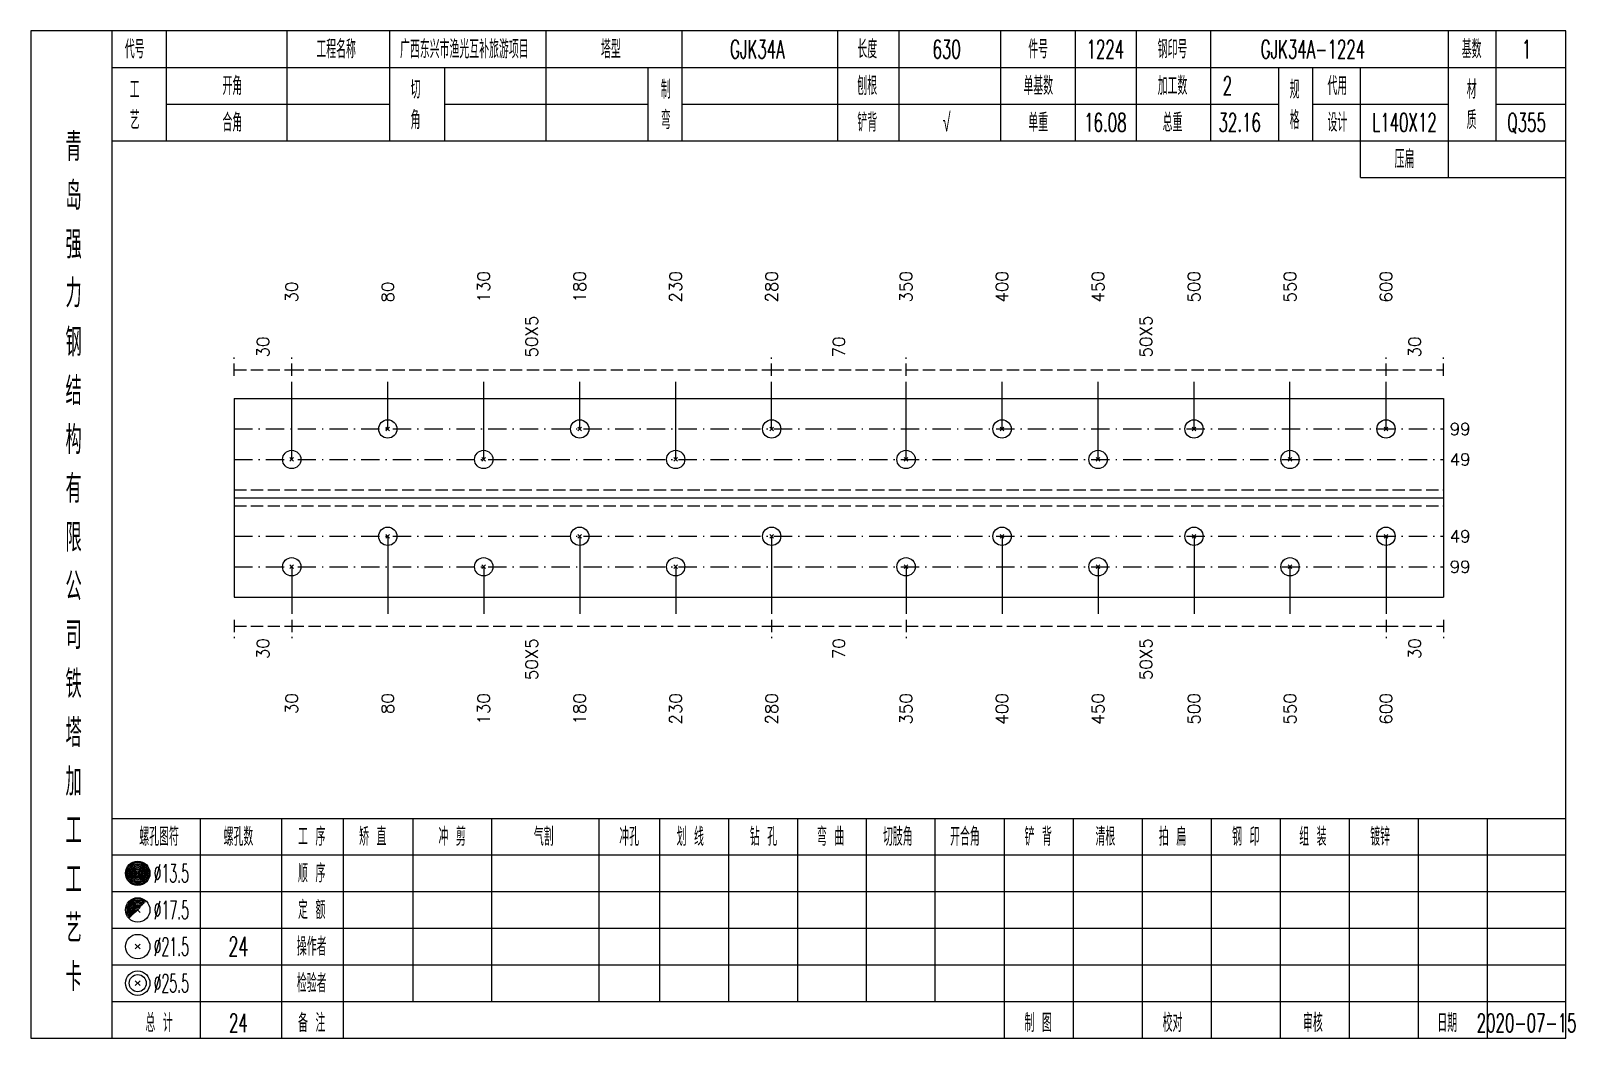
# Model space of a CAD drawing. Extents: x 0 to 2606, y -377 to 6479.
# Drawn here: x 1568.4 to 1821.3, y 1050 to 1215 of the extents above; entities that cross this region are included whole.
import ezdxf
from ezdxf.enums import TextEntityAlignment as Align

# ---------------------------------------------------------------- set-up
doc = ezdxf.new("R2010")
doc.units = 0
doc.header["$MEASUREMENT"] = 0
doc.linetypes.add('一点画线', pattern=[5.2, 3, -1, 0.2, -1])
doc.linetypes.add('虚线', pattern=[2.75, 2, -0.75])
doc.layers.get('0').update_dxf_attribs({"linetype": 'CONTINUOUS', "lineweight": 25})
doc.layers.add('1', color=7, linetype='CONTINUOUS', lineweight=25)
doc.layers.add('4', color=7, linetype='CONTINUOUS', lineweight=25)
doc.styles.get("Standard").update_dxf_attribs({"font": 'simplex.shx', "width": 0.7, "height": 3, "bigfont": 'gbhzfs.shx'})

msp = doc.modelspace()

# ---------------------------------------------------------------- texts
at = {"color": 7, "linetype": 'Continuous', "lineweight": 13}
for s, p in [('30', (1611.13, 1170.5)), ('80', (1626.86, 1170.5)), ('130', (1642.58, 1170.5)), ('180', (1658.3, 1170.5)), ('230', (1674.02, 1170.5)), ('280', (1689.74, 1170.5)), ('350', (1711.76, 1170.5)), ('400', (1727.48, 1170.5)), ('450', (1743.2, 1170.5)), ('500', (1758.92, 1170.5)), ('550', (1774.64, 1170.5)), ('600', (1790.37, 1170.5))]:
    msp.add_text(s, height=2, rotation=90, dxfattribs=at).set_placement(p, align=Align.MIDDLE_LEFT)
at = {"color": 8, "linetype": 'Continuous', "lineweight": 9}
for s, p in [('50X5', (1650.44, 1161.5)), ('50X5', (1751.06, 1161.5)), ('30', (1606.42, 1161.5)), ('70', (1700.75, 1161.5)), ('30', (1795.08, 1161.5))]:
    msp.add_text(s, height=2, rotation=90, dxfattribs=at).set_placement(p, align=Align.MIDDLE_LEFT)
at = {"color": 7, "linetype": 'Continuous', "lineweight": 13}
for s, p in [('99', (1800.8, 1149.79)), ('49', (1800.8, 1144.79)), ('49', (1800.8, 1132.21)), ('99', (1800.8, 1127.21))]:
    msp.add_text(s, height=2, dxfattribs=at).set_placement(p, align=Align.MIDDLE_LEFT)
at = {"color": 8, "linetype": 'Continuous', "lineweight": 9}
for s, p in [('30', (1606.42, 1115.5)), ('50X5', (1650.44, 1115.5)), ('70', (1700.75, 1115.5)), ('50X5', (1751.06, 1115.5)), ('30', (1795.08, 1115.5))]:
    msp.add_text(s, height=2, rotation=90, dxfattribs=at).set_placement(p, align=Align.MIDDLE_RIGHT)
at = {"layer": '1', "color": 7, "linetype": 'Continuous', "lineweight": 13}
for s, p in [('30', (1611.13, 1106.5)), ('80', (1626.86, 1106.5)), ('130', (1642.58, 1106.5)), ('180', (1658.3, 1106.5)), ('230', (1674.02, 1106.5)), ('280', (1689.74, 1106.5)), ('350', (1711.76, 1106.5)), ('400', (1727.48, 1106.5)), ('450', (1743.2, 1106.5)), ('500', (1758.92, 1106.5)), ('550', (1774.64, 1106.5)), ('600', (1790.37, 1106.5))]:
    msp.add_text(s, height=2, rotation=90, dxfattribs=at).set_placement(p, align=Align.MIDDLE_RIGHT)
at = {"layer": '4', "color": 1, "linetype": 'Continuous', "lineweight": 13}
for s, height, width, p in [('代号', 3, 0.6, (1585.4, 1212)), ('工程名称', 3, 0.6, (1618.4, 1212)), ('广西东兴市渔光互补旅游项目', 3, 0.6, (1639.4, 1212)), ('塔型', 3, 0.6, (1663.4, 1212)), ('GJK34A', 3, 0.6, (1687.4, 1212)), ('长度', 3, 0.6, (1705.4, 1212)), ('630', 3, 0.6, (1718.4, 1212)), ('件号', 3, 0.6, (1733.4, 1212)), ('1224', 3, 0.6, (1744.4, 1212)), ('钢印号', 3, 0.6, (1755.4, 1212)), ('GJK34A-1224', 3, 0.6, (1778.4, 1212)), ('基数', 3, 0.6, (1804.4, 1212)), ('1', 3, 0.6, (1813.4, 1212)), ('工', 3, 0.6, (1585.4, 1205.4)), ('开角', 3, 0.6, (1601.4, 1206)), ('切', 3, 0.6, (1631.4, 1205.4)), ('制', 3, 0.6, (1672.4, 1205.4)), ('刨根', 3, 0.6, (1705.4, 1206)), ('单基数', 3, 0.6, (1733.4, 1206)), ('加工数', 3, 0.6, (1755.4, 1206)), ('2', 3, 0.6, (1764.4, 1206)), ('规', 3, 0.6, (1775.4, 1205.4)), ('代用', 3, 0.6, (1782.4, 1206)), ('材', 3, 0.6, (1804.4, 1205.4)), ('艺', 3, 0.6, (1585.4, 1200.4)), ('合角', 3, 0.6, (1601.4, 1200)), ('角', 3, 0.6, (1631.4, 1200.4)), ('弯', 3, 0.6, (1672.4, 1200.4)), ('铲背', 3, 0.6, (1705.4, 1200)), ('√', 3, 0.6, (1718.4, 1200)), ('单重', 3, 0.6, (1733.4, 1200)), ('16.08', 3, 0.6, (1744.4, 1200)), ('总重', 3, 0.6, (1755.4, 1200)), ('32.16', 3, 0.6, (1766.4, 1200)), ('格', 3, 0.6, (1775.4, 1200.4)), ('设计', 3, 0.6, (1782.4, 1200)), ('L140X12', 3, 0.6, (1793.4, 1200)), ('质', 3, 0.6, (1804.4, 1200.4)), ('Q355', 3, 0.6, (1813.4, 1200)), ('青', 4.6, 0.8, (1575.4, 1196)), ('压扁', 3, 0.6, (1793.4, 1194)), ('岛', 4.6, 0.8, (1575.4, 1188)), ('强', 4.6, 0.8, (1575.4, 1180)), ('力', 4.6, 0.8, (1575.4, 1172)), ('钢', 4.6, 0.8, (1575.4, 1164)), ('结', 4.6, 0.8, (1575.4, 1156)), ('构', 4.6, 0.8, (1575.4, 1148)), ('有', 4.6, 0.8, (1575.4, 1140)), ('限', 4.6, 0.8, (1575.4, 1132)), ('公', 4.6, 0.8, (1575.4, 1124)), ('司', 4.6, 0.8, (1575.4, 1116)), ('铁', 4.6, 0.8, (1575.4, 1108)), ('塔', 4.6, 0.8, (1575.4, 1100)), ('加', 4.6, 0.8, (1575.4, 1092)), ('工', 4.6, 0.8, (1575.4, 1084)), ('螺孔图符', 3, 0.6, (1589.4, 1083)), ('螺孔数', 3, 0.6, (1602.4, 1083)), ('工 序', 3, 0.6, (1614.4, 1083)), ('矫 直', 3, 0.6, (1624.4, 1083)), ('冲 剪', 3, 0.6, (1637.4, 1083)), ('气割', 3, 0.6, (1652.4, 1083)), ('冲孔', 3, 0.6, (1666.4, 1083)), ('划 线', 3, 0.6, (1676.4, 1083)), ('钻 孔', 3, 0.6, (1688.4, 1083)), ('弯 曲', 3, 0.6, (1699.4, 1083)), ('切肢角', 3, 0.6, (1710.4, 1083)), ('开合角', 3, 0.6, (1721.4, 1083)), ('铲 背', 3, 0.6, (1733.4, 1083)), ('清根', 3, 0.6, (1744.4, 1083)), ('拍 扁', 3, 0.6, (1755.4, 1083)), ('钢 印', 3, 0.6, (1767.4, 1083)), ('组 装', 3, 0.6, (1778.4, 1083)), ('镀锌', 3, 0.6, (1789.4, 1083)), ('工', 4.6, 0.8, (1575.4, 1076)), ('%%C13.5', 3, 0.5, (1591.4, 1077)), ('顺 序', 3, 0.6, (1614.4, 1077)), ('%%C17.5', 3, 0.5, (1591.4, 1071)), ('定 额', 3, 0.6, (1614.4, 1071)), ('艺', 4.6, 0.8, (1575.4, 1068)), ('%%C21.5', 3, 0.5, (1591.4, 1065)), ('24', 3.2, 0.6, (1602.4, 1065)), ('操作者', 3, 0.6, (1614.4, 1065)), ('卡', 4.6, 0.8, (1575.4, 1060)), ('%%C25.5', 3, 0.5, (1591.4, 1059)), ('检验者', 3, 0.6, (1614.4, 1059)), ('总 计', 3, 0.6, (1589.4, 1052.5)), ('24', 3, 0.6, (1602.4, 1052.5)), ('备 注', 3, 0.6, (1614.4, 1052.5)), ('制 图', 3, 0.6, (1733.4, 1052.5)), ('校对', 3, 0.6, (1755.4, 1052.5)), ('审核', 3, 0.6, (1778.4, 1052.5)), ('日期', 3, 0.6, (1800.4, 1052.5)), ('2020-07-15', 3, 0.6, (1813.4, 1052.5))]:
    msp.add_text(s, height=height, dxfattribs=dict(at, width=width)).set_placement(p, align=Align.MIDDLE_CENTER)

# ---------------------------------------------------------------- linework, layer by layer
at = {"color": 8, "linetype": '虚线', "lineweight": 9}
for p, q in [((1601.7, 1158.5), (1601.7, 1161.5)), ((1611.13, 1158.5), (1611.13, 1161.5)), ((1611.13, 1158.5), (1611.13, 1161.5)), ((1689.74, 1158.5), (1689.74, 1161.5)), ((1689.74, 1158.5), (1689.74, 1161.5)), ((1711.76, 1158.5), (1711.76, 1161.5)), ((1711.76, 1158.5), (1711.76, 1161.5)), ((1790.37, 1158.5), (1790.37, 1161.5)), ((1790.37, 1158.5), (1790.37, 1161.5)), ((1799.8, 1158.5), (1799.8, 1161.5)), ((1601.7, 1159.5), (1611.13, 1159.5)), ((1611.13, 1159.5), (1689.74, 1159.5)), ((1689.74, 1159.5), (1711.76, 1159.5)), ((1711.76, 1159.5), (1790.37, 1159.5)), ((1790.37, 1159.5), (1799.8, 1159.5)), ((1601.7, 1118.5), (1601.7, 1115.5)), ((1611.13, 1118.5), (1611.13, 1115.5)), ((1611.13, 1118.5), (1611.13, 1115.5)), ((1689.74, 1118.5), (1689.74, 1115.5)), ((1689.74, 1118.5), (1689.74, 1115.5)), ((1711.76, 1118.5), (1711.76, 1115.5)), ((1711.76, 1118.5), (1711.76, 1115.5)), ((1790.37, 1118.5), (1790.37, 1115.5)), ((1790.37, 1118.5), (1790.37, 1115.5)), ((1799.8, 1118.5), (1799.8, 1115.5)), ((1601.7, 1117.5), (1611.13, 1117.5)), ((1611.13, 1117.5), (1689.74, 1117.5)), ((1689.74, 1117.5), (1711.76, 1117.5)), ((1711.76, 1117.5), (1790.37, 1117.5)), ((1790.37, 1117.5), (1799.8, 1117.5))]:
    msp.add_line(p, q, dxfattribs=at)
at = {"color": 7, "linetype": 'Continuous', "lineweight": 13}
for p, q in [((1611.13, 1144.79), (1611.13, 1157.5)), ((1626.86, 1149.79), (1626.86, 1157.5)), ((1642.58, 1144.79), (1642.58, 1157.5)), ((1658.3, 1149.79), (1658.3, 1157.5)), ((1674.02, 1144.79), (1674.02, 1157.5)), ((1689.74, 1149.79), (1689.74, 1157.5)), ((1711.76, 1144.79), (1711.76, 1157.5)), ((1727.48, 1149.79), (1727.48, 1157.5)), ((1743.2, 1144.79), (1743.2, 1157.5)), ((1758.92, 1149.79), (1758.92, 1157.5)), ((1774.64, 1144.79), (1774.64, 1157.5)), ((1790.37, 1149.79), (1790.37, 1157.5)), ((1626.56, 1149.49), (1627.16, 1150.09)), ((1627.16, 1149.49), (1626.56, 1150.09)), ((1658, 1149.49), (1658.6, 1150.09)), ((1658.6, 1149.49), (1658, 1150.09)), ((1689.44, 1149.49), (1690.04, 1150.09)), ((1690.04, 1149.49), (1689.44, 1150.09)), ((1727.18, 1149.49), (1727.78, 1150.09)), ((1727.78, 1149.49), (1727.18, 1150.09)), ((1758.62, 1149.49), (1759.22, 1150.09)), ((1759.22, 1149.49), (1758.62, 1150.09)), ((1790.07, 1149.49), (1790.67, 1150.09)), ((1790.67, 1149.49), (1790.07, 1150.09)), ((1610.83, 1144.49), (1611.43, 1145.09)), ((1611.43, 1144.49), (1610.83, 1145.09)), ((1642.28, 1144.49), (1642.88, 1145.09)), ((1642.88, 1144.49), (1642.28, 1145.09)), ((1673.72, 1144.49), (1674.32, 1145.09)), ((1674.32, 1144.49), (1673.72, 1145.09)), ((1711.46, 1144.49), (1712.06, 1145.09)), ((1712.06, 1144.49), (1711.46, 1145.09)), ((1742.9, 1144.49), (1743.5, 1145.09)), ((1743.5, 1144.49), (1742.9, 1145.09)), ((1774.34, 1144.49), (1774.94, 1145.09)), ((1774.94, 1144.49), (1774.34, 1145.09)), ((1626.86, 1132.21), (1626.86, 1119.5)), ((1658.3, 1132.21), (1658.3, 1119.5)), ((1689.74, 1132.21), (1689.74, 1119.5)), ((1727.48, 1132.21), (1727.48, 1119.5)), ((1758.92, 1132.21), (1758.92, 1119.5)), ((1790.37, 1132.21), (1790.37, 1119.5)), ((1611.13, 1127.21), (1611.13, 1119.5)), ((1642.58, 1127.21), (1642.58, 1119.5)), ((1674.02, 1127.21), (1674.02, 1119.5)), ((1711.76, 1127.21), (1711.76, 1119.5)), ((1743.2, 1127.21), (1743.2, 1119.5)), ((1774.64, 1127.21), (1774.64, 1119.5))]:
    msp.add_line(p, q, dxfattribs=at)
at = {"color": 7, "linetype": 'Continuous', "lineweight": 18}
for p, q in [((1601.7, 1154.79), (1601.7, 1122.21)), ((1601.7, 1154.79), (1799.8, 1154.79)), ((1799.8, 1154.79), (1799.8, 1122.21)), ((1601.7, 1138.5), (1799.8, 1138.5))]:
    msp.add_line(p, q, dxfattribs=at)
at = {"color": 3, "linetype": '一点画线', "lineweight": 13}
for p, q in [((1601.7, 1149.79), (1799.8, 1149.79)), ((1601.7, 1144.79), (1799.8, 1144.79)), ((1601.7, 1132.21), (1799.8, 1132.21)), ((1601.7, 1127.21), (1799.8, 1127.21))]:
    msp.add_line(p, q, dxfattribs=at)
at = {"color": 1, "linetype": '虚线', "lineweight": 18}
for p, q in [((1601.7, 1139.79), (1799.8, 1139.79)), ((1601.7, 1137.21), (1799.8, 1137.21))]:
    msp.add_line(p, q, dxfattribs=at)
at = {"color": 7, "linetype": 'Continuous', "lineweight": 13}
for centre in [(1626.86, 1149.79), (1658.3, 1149.79), (1689.74, 1149.79), (1727.48, 1149.79), (1758.92, 1149.79), (1790.37, 1149.79), (1611.13, 1144.79), (1642.58, 1144.79), (1674.02, 1144.79), (1711.76, 1144.79), (1743.2, 1144.79), (1774.64, 1144.79)]:
    msp.add_circle(centre, 1.5, dxfattribs=at)
at = {"layer": '1', "color": 7, "linetype": 'Continuous', "lineweight": 13}
for p, q in [((1626.56, 1131.91), (1627.16, 1132.51)), ((1627.16, 1131.91), (1626.56, 1132.51)), ((1658, 1131.91), (1658.6, 1132.51)), ((1658.6, 1131.91), (1658, 1132.51)), ((1689.44, 1131.91), (1690.04, 1132.51)), ((1690.04, 1131.91), (1689.44, 1132.51)), ((1727.18, 1131.91), (1727.78, 1132.51)), ((1727.78, 1131.91), (1727.18, 1132.51)), ((1758.62, 1131.91), (1759.22, 1132.51)), ((1759.22, 1131.91), (1758.62, 1132.51)), ((1790.07, 1131.91), (1790.67, 1132.51)), ((1790.67, 1131.91), (1790.07, 1132.51)), ((1610.83, 1126.91), (1611.43, 1127.51)), ((1611.43, 1126.91), (1610.83, 1127.51)), ((1642.28, 1126.91), (1642.88, 1127.51)), ((1642.88, 1126.91), (1642.28, 1127.51)), ((1673.72, 1126.91), (1674.32, 1127.51)), ((1674.32, 1126.91), (1673.72, 1127.51)), ((1711.46, 1126.91), (1712.06, 1127.51)), ((1712.06, 1126.91), (1711.46, 1127.51)), ((1742.9, 1126.91), (1743.5, 1127.51)), ((1743.5, 1126.91), (1742.9, 1127.51)), ((1774.34, 1126.91), (1774.94, 1127.51)), ((1774.94, 1126.91), (1774.34, 1127.51))]:
    msp.add_line(p, q, dxfattribs=at)
at = {"layer": '1', "color": 7, "linetype": 'Continuous', "lineweight": 18}
msp.add_line((1601.7, 1122.21), (1799.8, 1122.21), dxfattribs=at)
at = {"layer": '1', "color": 7, "linetype": 'Continuous', "lineweight": 13}
for centre in [(1626.86, 1132.21), (1658.3, 1132.21), (1689.74, 1132.21), (1727.48, 1132.21), (1758.92, 1132.21), (1790.37, 1132.21), (1611.13, 1127.21), (1642.58, 1127.21), (1674.02, 1127.21), (1711.76, 1127.21), (1743.2, 1127.21), (1774.64, 1127.21)]:
    msp.add_circle(centre, 1.5, dxfattribs=at)
at = {"layer": '4', "color": 1, "linetype": 'Continuous', "lineweight": 18}
for p, q in [((1581.7, 1050), (1581.7, 1215)), ((1590.6, 1197), (1590.6, 1215)), ((1610.4, 1197), (1610.4, 1215)), ((1627.2, 1197), (1627.2, 1215)), ((1652.8, 1197), (1652.8, 1215)), ((1675.1, 1197), (1675.1, 1215)), ((1700.6, 1197), (1700.6, 1215)), ((1710.6, 1197), (1710.6, 1215)), ((1727.3, 1197), (1727.3, 1215)), ((1739.5, 1197), (1739.5, 1215)), ((1749.5, 1197), (1749.5, 1215)), ((1761.7, 1197), (1761.7, 1215)), ((1800.6, 1191), (1800.6, 1215)), ((1808.4, 1197), (1808.4, 1215)), ((1581.7, 1209), (1819.8, 1209)), ((1636.2, 1197), (1636.2, 1209)), ((1669.5, 1197), (1669.5, 1209)), ((1772.8, 1197), (1772.8, 1209)), ((1778.4, 1197), (1778.4, 1209)), ((1786.2, 1191), (1786.2, 1209)), ((1590.6, 1203), (1627.2, 1203)), ((1636.2, 1203), (1669.5, 1203)), ((1675.1, 1203), (1772.8, 1203)), ((1778.4, 1203), (1800.6, 1203)), ((1808.4, 1203), (1819.8, 1203)), ((1581.7, 1197), (1819.8, 1197)), ((1786.2, 1191), (1819.8, 1191)), ((1581.7, 1086), (1819.8, 1086)), ((1596.2, 1050), (1596.2, 1086)), ((1609.5, 1050), (1609.5, 1086)), ((1619.6, 1050), (1619.6, 1086)), ((1631, 1056), (1631, 1086)), ((1643.9, 1056), (1643.9, 1086)), ((1661.5, 1056), (1661.5, 1086)), ((1671.4, 1056), (1671.4, 1086)), ((1682.7, 1056), (1682.7, 1086)), ((1694, 1056), (1694, 1086)), ((1705.3, 1056), (1705.3, 1086)), ((1716.5, 1056), (1716.5, 1086)), ((1727.9, 1056), (1727.9, 1086)), ((1739.2, 1056), (1739.2, 1086)), ((1750.5, 1056), (1750.5, 1086)), ((1761.8, 1056), (1761.8, 1086)), ((1773.1, 1056), (1773.1, 1086)), ((1784.4, 1056), (1784.4, 1086)), ((1795.7, 1056), (1795.7, 1086)), ((1807, 1056), (1807, 1086)), ((1581.7, 1080), (1819.8, 1080)), ((1581.7, 1074), (1819.8, 1074)), ((1581.7, 1068), (1819.8, 1068)), ((1581.7, 1062), (1819.8, 1062)), ((1581.7, 1056), (1819.8, 1056)), ((1727.9, 1050), (1727.9, 1056)), ((1739.2, 1050), (1739.2, 1056)), ((1750.5, 1050), (1750.5, 1056)), ((1761.8, 1050), (1761.8, 1056)), ((1773.1, 1050), (1773.1, 1056)), ((1784.4, 1050), (1784.4, 1056)), ((1795.7, 1050), (1795.7, 1056)), ((1807, 1050), (1807, 1056))]:
    msp.add_line(p, q, dxfattribs=at)
at = {"layer": '4', "color": 7, "linetype": 'Continuous', "lineweight": 13}
for p, q in [((1585.7, 1076.8), (1586.1, 1077.2)), ((1586.1, 1076.8), (1585.7, 1077.2)), ((1585.5, 1064.6), (1586.3, 1065.4)), ((1586.3, 1064.6), (1585.5, 1065.4)), ((1585.5, 1058.6), (1586.3, 1059.4)), ((1586.3, 1058.6), (1585.5, 1059.4))]:
    msp.add_line(p, q, dxfattribs=at)
at = {"layer": '4', "color": 7, "linetype": 'Continuous', "lineweight": 0}
for p, q in [((1585.5, 1070.6), (1586.3, 1071.4)), ((1585.5, 1071.4), (1586.3, 1070.6))]:
    msp.add_line(p, q, dxfattribs=at)
at = {"layer": '4', "color": 1, "linetype": 'Continuous', "lineweight": 18}
msp.add_lwpolyline([(1568.4, 1215), (1568.4, 1050), (1819.8, 1050), (1819.8, 1215)], close=True, dxfattribs=at)
at = {"layer": '4', "color": 7, "linetype": 'Continuous', "lineweight": 13}
for centre, radius in [((1585.9, 1077), 2), ((1585.9, 1077), 1.8), ((1585.9, 1077), 1.6), ((1585.9, 1077), 1.4), ((1585.9, 1077), 1.2), ((1585.9, 1077), 1), ((1585.9, 1077), 0.8), ((1585.9, 1077), 0.6), ((1585.9, 1077), 0.4), ((1585.9, 1077), 0.2), ((1585.9, 1071), 2), ((1585.9, 1065), 2), ((1585.9, 1059), 2), ((1585.9, 1059), 1.4)]:
    msp.add_circle(centre, radius, dxfattribs=at)
for radius in [1.8, 1.6, 1.4, 1.2, 1, 0.8, 0.6, 0.4, 0.2]:
    msp.add_arc((1585.9, 1071), radius, 45, 225, dxfattribs=at)

msp.set_redraw_order([(e.dxf.handle, doc.entitydb.next_handle()) for e in msp.query("TEXT MTEXT ATTDEF DIMENSION ARC_DIMENSION")])  # texts and dimensions are drawn at this point

doc.saveas('drawing.dxf')
